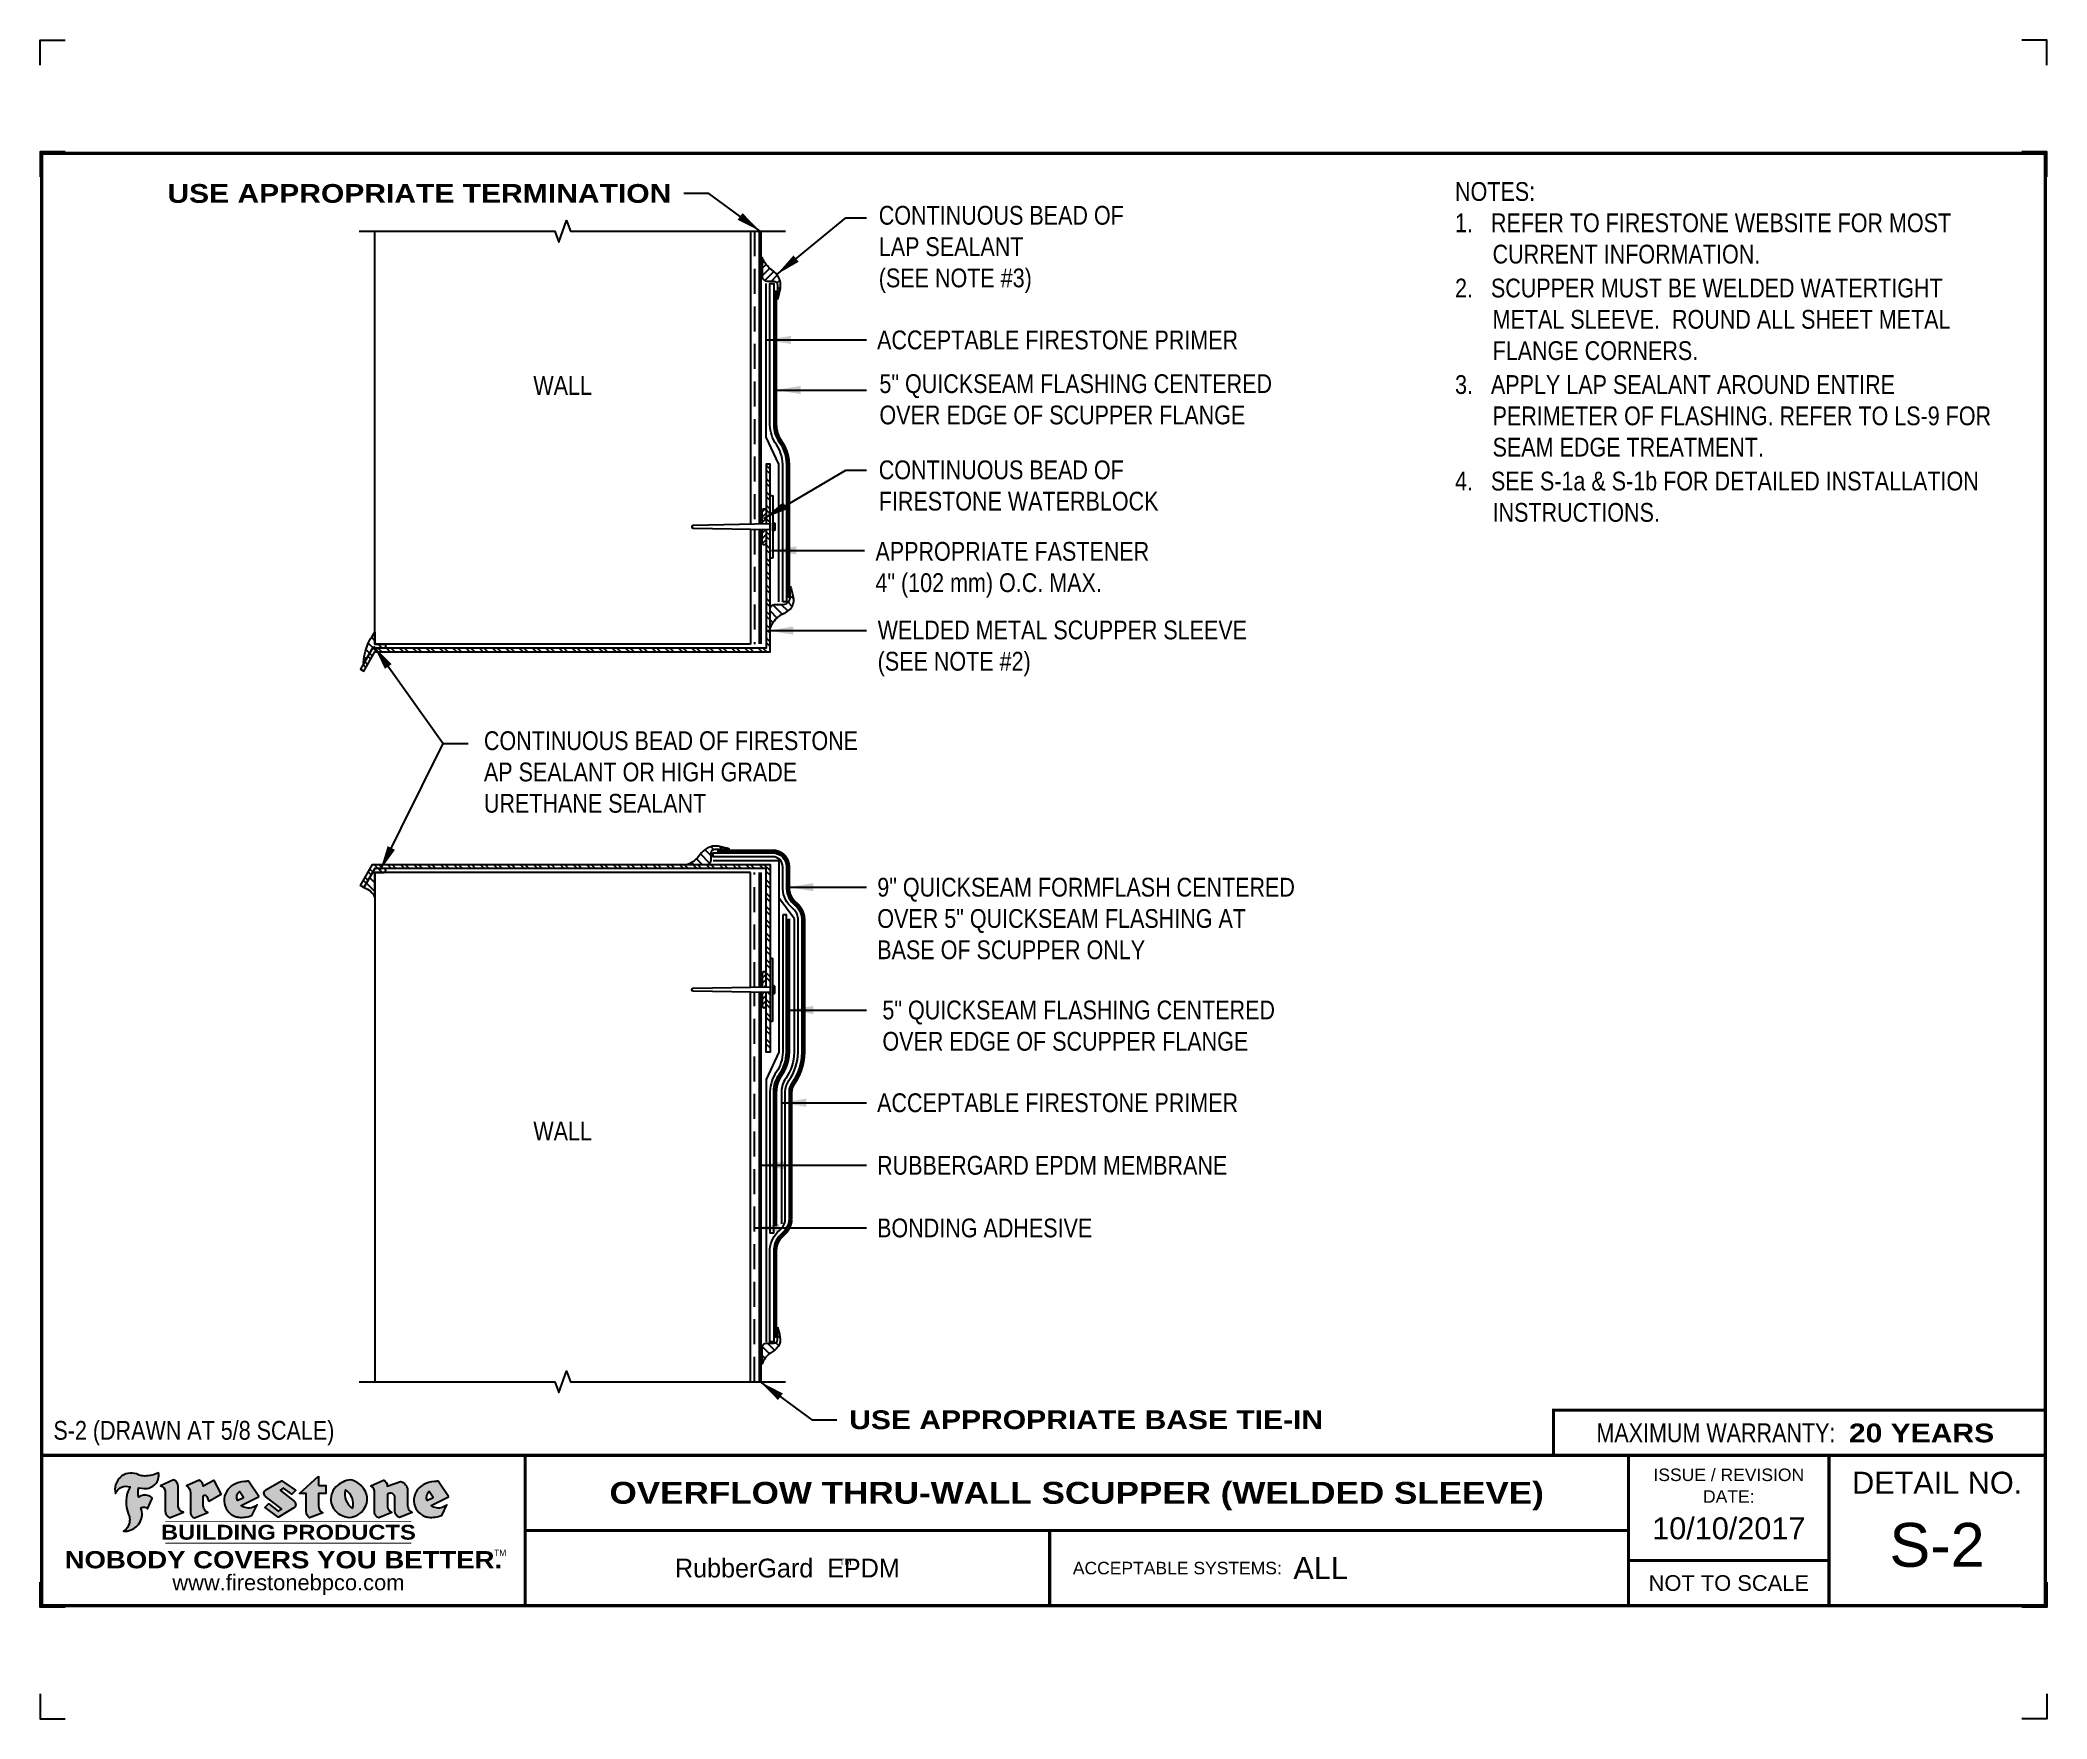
# Model space of a CAD drawing. Header units: inches. Extents: x 233.4 to 253.5, y 73.5 to 90.2.
import ezdxf
from ezdxf.enums import TextEntityAlignment as Align

# ---------------------------------------------------------------- set-up
doc = ezdxf.new("R2010")
doc.units = ezdxf.units.IN
doc.header["$MEASUREMENT"] = 0
doc.linetypes.add('HIDDEN', pattern=[0.375, 0.25, -0.125])
doc.layers.get('0').update_dxf_attribs({"linetype": 'CONTINUOUS'})
doc.layers.get('DEFPOINTS').update_dxf_attribs({"linetype": 'CONTINUOUS'})
for name, color, linetype in [('FSBP-ACCESSORY-OTHER', 7, 'CONTINUOUS'), ('FSBP-ADHESIVE', 1, 'HIDDEN'), ('FSBP-ANNO-NOTE', 7, 'CONTINUOUS'), ('FSBP-MEMBRANE', 7, 'CONTINUOUS'), ('FSBP-SEALANTS', 1, 'CONTINUOUS'), ('FSBP-TTLB', 7, 'CONTINUOUS'), ('FSBP-TTLB-BORDER', 7, 'CONTINUOUS'), ('FSBP-TTLB-TEXT', 7, 'CONTINUOUS'), ('FSBP-WALL-CURB', 9, 'CONTINUOUS')]:
    doc.layers.add(name, color=color, linetype=linetype)
doc.styles.add('FSBP_ARIAL', font='arial.ttf')
doc.styles.add('FSBP_ARIAL_BOLD', font='')
doc.styles.add('FSBP_ARIAL_NAR', font='ARIALN.TTF')
doc.styles.add('FSBP_BANKGOTHIC', font='bgothm.ttf')
doc.styles.get('FSBP_ARIAL_BOLD').set_extended_font_data('Arial Black')
doc.linetypes.add('ZIGZAG', pattern='A,0.0001,-0.2,[131,ltypeshp.shx,S=0.2,R=0,X=-0.2,Y=0],-0.4,[131,ltypeshp.shx,S=0.2,R=180,X=0.2,Y=0],-0.2', length=0.8001)
doc.dimstyles.new('FSBP-LEADER', dxfattribs={"dimtxt": 0.1875, "dimasz": 0.25, "dimexe": 0.0625, "dimexo": 0.125, "dimgap": 0.125, "dimtad": 0, "dimtih": 1, "dimtoh": 1, "dimdec": 4, "dimzin": 0, "dimdsep": 46, "dimlunit": 4, "dimtxsty": 'FSBP_ARIAL_NAR', "dimcen": 0.09375, "dimclrd": 256, "dimclre": 256, "dimclrt": 256, "dimadec": 0, "dimazin": 0, "dimtfac": 1, "dimtdec": 4, "dimtofl": 0, "dimtmove": 0, "dimatfit": 3, "dimfxl": 0, "dimtolj": 1, "dimtzin": 0, "dimlwd": -1, "dimlwe": -1, "dimarcsym": 0})
pattern_1 = [(135, (0, 0), (-0.04419417382415922, -0.04419417382415922), [])]

msp = doc.modelspace()

# ---------------------------------------------------------------- texts
at = {"layer": 'DEFPOINTS', "style": 'FSBP_ARIAL_NAR'}
msp.add_text('S-2 (DRAWN AT 5/8 SCALE)', height=0.1875, dxfattribs=at).set_placement((233.5798584845294, 76.3542954964357), align=Align.MIDDLE_LEFT)
at = {"layer": 'FSBP-ANNO-NOTE', "style": 'FSBP_ARIAL_BOLD'}
msp.add_text('USE APPROPRIATE TERMINATION', height=0.1875, dxfattribs=at).set_placement((239.7472957422352, 88.70439940970674), align=Align.MIDDLE_RIGHT)
at = {"layer": 'FSBP-ANNO-NOTE'}
for s, style, p in [('ACCEPTABLE FIRESTONE PRIMER', 'FSBP_ARIAL_NAR', (241.8016156506688, 87.2417327691463)), ('ACCEPTABLE FIRESTONE PRIMER', 'FSBP_ARIAL_NAR', (241.8016156506688, 79.62542920782569)), ('RUBBERGARD EPDM MEMBRANE', 'FSBP_ARIAL_NAR', (241.8016156506688, 79.00042920782569)), ('BONDING ADHESIVE', 'FSBP_ARIAL_NAR', (241.8016156506688, 78.37542920782569)), ('USE APPROPRIATE BASE TIE-IN', 'FSBP_ARIAL_BOLD', (241.5235915512221, 76.46026156067603))]:
    msp.add_text(s, height=0.1875, dxfattribs=dict(at, style=style)).set_placement(p, align=Align.MIDDLE_LEFT)
at = {"layer": 'FSBP-ANNO-NOTE', "style": 'FSBP_ARIAL_NAR'}
for p in [(238.6627873967286, 86.78669051816041), (238.6627873967286, 79.34295292961029)]:
    msp.add_text('WALL', height=0.1875, dxfattribs=at).set_placement(p, align=Align.MIDDLE_CENTER)
at = {"layer": 'FSBP-ANNO-NOTE', "char_height": 0.1875, "attachment_point": 1, "style": 'FSBP_ARIAL_NAR'}
for s, width, heights, insert in [('\\A1;NOTES:\\P1.   REFER TO FIRESTONE WEBSITE FOR MOST \\P{\\W6.27837; }CURRENT INFORMATION.\\P{\\H0.08333x;\\W9.4179;        \\W1;\\P}2.   SCUPPER MUST BE WELDED WATERTIGHT {\\W5.48394; }     \\P{\\W6.27837; }METAL SLEEVE.  ROUND ALL SHEET METAL \\P{\\W6.27837; }FLANGE CORNERS. \\P{\\H0.08333x;\\W9.4179;        \\W1;\\P}3.   APPLY LAP SEALANT AROUND ENTIRE \\P{\\W6.27837; }PERIMETER OF FLASHING. REFER TO LS-9 FOR \\P{\\W6.27837; }SEAM EDGE TREATMENT.\\P{\\H0.08333x;\\W9.4179;        \\W1;\\P}4.   SEE S-1a & S-1b FOR DETAILED INSTALLATION \\P{\\W6.27837; }INSTRUCTIONS.', 5.600053730922809, [4.009910013287652], (247.5706755619941, 88.817357299587)), ('CONTINUOUS BEAD OF \\PLAP SEALANT\\P(SEE NOTE #3)', 3.521123213837825, [0.9771069864428483], (241.8185350252745, 88.57986466143743)), ('5" QUICKSEAM FLASHING CENTERED OVER EDGE OF SCUPPER FLANGE', 3.925613706014104, [0.9771069864428483], (241.8251443412005, 86.89902907306006)), ('CONTINUOUS BEAD OF FIRESTONE WATERBLOCK', 3.658411292256488, [0.6130119794434847], (241.8182172534577, 86.03813992834762)), ('APPROPRIATE FASTENER\\P4" (102 mm) O.C. MAX.', 3.658411292256488, [0.6130119794434847], (241.7850818863592, 85.22443888785801)), ('WELDED METAL SCUPPER SLEEVE (SEE NOTE #2)', 3.835692452116717, [0.6130119794434847], (241.8073242817323, 84.43986629449388)), ('CONTINUOUS BEAD OF FIRESTONE AP SEALANT OR HIGH GRADE URETHANE SEALANT', 4.034085253206115, [0.9724144577522509], (237.876929270523, 83.33407941908354)), ('9" QUICKSEAM FORMFLASH CENTERED OVER 5" QUICKSEAM FLASHING AT BASE OF SCUPPER ONLY', 4.167915749479874, [0.9724144577522509], (241.803604368623, 81.87120587848152)), ('5" QUICKSEAM FLASHING CENTERED OVER EDGE OF SCUPPER FLANGE', 3.925613706014104, [0.9771069864428483], (241.8547113446413, 80.64536535691313))]:
    msp.add_mtext_dynamic_manual_height_columns(s, width=width, gutter_width=5, heights=heights, dxfattribs=dict(at, insert=insert))

# ---------------------------------------------------------------- blocks, each defined once
blk = doc.blocks.new('TTLB-EPDM_1')
at = {"layer": 'FSBP-TTLB-TEXT'}
h = blk.add_hatch(color=1, dxfattribs=at)
edge = h.paths.add_edge_path()
edge.add_arc((1.037309769669573, -0.1982514792917306), 0.1319107607348553, 264.0410451462098, 370.3106169565175)
edge.add_arc((1.027551646585694, 0.1214293576525799), 0.3273056962876235, 270.05058356628535, 295.23459397187514, ccw=False)
edge.add_arc((1.022801957313345, -0.06680179986895154), 0.1391656561713503, 249.3281275763668, 272.0749124149863, ccw=False)
edge.add_line((0.9736743133014443, -0.1970076156048179), (0.9474927838574558, -0.1852745150568325))
edge.add_arc((0.8939498971398288, -0.3394262635682071), 0.1631857907024099, 70.84590087378872, 194.3325259843273)
edge.add_arc((0.8444260109029493, -0.4259936440910768), 0.1179914261095279, 70.96950098067128, 156.9641407594482, ccw=False)
edge.add_arc((1.153141409296894, -0.4684497516079468), 0.3110405457095052, 150.3231137483159, 203.2084295854517)
edge.add_arc((0.7562495500622943, -0.6412608153899899), 0.1218587156617311, 0.8849157075190988, 24.34668939894999, ccw=False)
edge.add_arc((0.7493781665697374, -0.6475258110744375), 0.1289731377238325, -58.36655102076742, 3.6216782311386737, ccw=False)
edge.add_arc((0.8256699029544474, -0.5792158350996106), 0.1783301886510354, 267.2205474105585, 354.1381621173521)
edge.add_arc((0.7903121048625305, -0.6011409294291745), 0.212787892960859, 0.9996158580669322, 21.00503380861244)
edge.add_arc((1.01880712263941, -0.5666691048185161), 0.05136395668415847, 40.82117713173261, 125.52727787225791, ccw=False)
edge.add_line((1.057676976260041, -0.5330924682126437), (1.102776947655911, -0.4308018311949837))
edge.add_arc((1.040858222524664, -0.4699705673995949), 0.07326744446031509, 32.31675181867256, 66.31481236598174)
edge.add_arc((1.032262518825329, -0.5063316993097662), 0.1102246948011782, 69.8179132332389, 125.254734720681)
edge.add_arc((1.127708877207287, -0.368959353531244), 0.1659710644737306, 164.1569669952081, 196.5811013160487, ccw=False)
edge.add_line((0.9680425188342383, -0.3236487780942383), (1.023615334387159, -0.3294494641845773))
h = blk.add_hatch(color=1, dxfattribs=at)
edge = h.paths.add_edge_path()
edge.add_line((1.275239419159561, -0.6223407783464694), (1.415345367376062, -0.5660418822574371))
edge.add_arc((1.421019305783958, -0.5090099247487757), 0.05731350411836949, 181.9717871001989, 264.31851000495806, ccw=False)
edge.add_line((1.363739737527226, -0.5109819325197265), (1.363412352251203, -0.3102363679013962))
edge.add_arc((1.294263659668751, -0.3103491388303989), 0.06914878453844908, 0.0934405599591014, 72.42834396969012)
edge.add_line((1.315139561173908, -0.2444268274366692), (1.186839444240604, -0.3024209471341379))
edge.add_arc((1.175246268095289, -0.3585110609420917), 0.05727567197445628, -0.017399788185912257, 78.322067691347, ccw=False)
edge.add_line((1.232521937428658, -0.3585284546236807), (1.232574268422297, -0.555126496687123))
edge.add_arc((1.305699496415486, -0.5558575689677219), 0.07312888236350451, 179.4272023230205, 245.3845503102953)
h = blk.add_hatch(color=1, dxfattribs=at)
edge = h.paths.add_edge_path()
edge.add_line((1.792026821926584, -0.3839679064720229), (1.722158956877934, -0.2518542302253621))
edge.add_arc((1.720119655279638, -0.2529327078887852), 0.002306916790721817, 27.87197133405656, 117.3766794470751)
edge.add_line((1.719058846382097, -0.250884159729182), (1.610638460368705, -0.3070279753467702))
edge.add_arc((1.547088841662962, -0.3061026658494403), 0.06355635479880145, 359.165808011073, 425.8793658831422)
edge.add_line((1.573061729235633, -0.2480956029480268), (1.446879247402876, -0.3051325108639702))
edge.add_arc((1.407812067100189, -0.370357133046621), 0.07602957263902092, -3.441403975725109, 59.07992244284969, ccw=False)
edge.add_line((1.483704536400296, -0.3749210150788969), (1.483704536400296, -0.5723838140635706))
edge.add_arc((1.54053746518044, -0.568254406115083), 0.05698275005415228, 184.1557352478595, 255.3066498366543)
edge.add_line((1.526084036778343, -0.6233736605654059), (1.657291340682093, -0.570650514527486))
edge.add_arc((1.688298576827198, -0.5021390388423987), 0.0752015358480571, 207.5160880841914, 245.649226723163, ccw=False)
edge.add_arc((1.721050197024907, -0.4914488168456328), 0.1093332836229113, 179.4823365255141, 204.5537900001094, ccw=False)
edge.add_line((1.611721375809452, -0.4904610114968335), (1.611721375809452, -0.4126404716788983))
edge.add_arc((1.628589765097195, -0.414159299036043), 0.01693662875851176, 28.356188110622725, 174.8549701683585, ccw=False)
edge.add_arc((1.627340435522395, -0.4197189881350504), 0.02111886817708033, 22.216893572439517, 40.10213956426492, ccw=False)
edge.add_line((1.646891420738257, -0.4117336534413738), (1.666638796144639, -0.4549750258192233))
edge.add_arc((1.668737246926742, -0.4540167099035481), 0.002306916790685496, 204.545128184284, 299.6323508190091)
edge.add_line((1.669877862091766, -0.4560219186518992), (1.791128135493295, -0.3870515928837648))
edge.add_line((1.791128135493295, -0.3870515928837648), (1.792026821926584, -0.3839679064720229))
h = blk.add_hatch(color=1, dxfattribs=at)
h.paths.add_polyline_path([(2.063388732080512, -0.2583237030618903, 0.02524281661523788), (2.025024361750752, -0.2610532129309178, 0.1213611957758757), (1.901773912052249, -0.3008158885520373, 0.6151668103976068), (1.93274136141747, -0.6099060679591872, 0.05306812109568645), (1.967936229862175, -0.617865745600497, 0.1150932231766138), (2.099126721549737, -0.5994933789882708), (2.151195569562105, -0.4944891916583316, -0.08755405562188731), (2.104230609512001, -0.5187113292177372, -0.265591761123442), (1.992692314386659, -0.5010701623316862), (2.165347897647223, -0.4141184325909109, 0.4518949533370738), (2.166222728871162, -0.4107679608846269)])
h.paths.add_polyline_path([(2.014217313945437, -0.4188965037300676), (1.951113654018855, -0.4515330109460507, -0.3720533890450154), (1.973177450672722, -0.3607130665457561)], flags=16)
h = blk.add_hatch(color=1, dxfattribs=at)
edge = h.paths.add_edge_path()
edge.add_arc((2.260407392426802, -0.3775796671688782), 0.04152450223225729, 123.20805433950699, 232.2027298779723, ccw=False)
edge.add_line((2.237665217914071, -0.3428366421988329), (2.393535971665983, -0.2540943745380986))
edge.add_arc((2.394677353533142, -0.2560991469722482), 0.002306916790741334, 55.64644466176611, 119.65426054492559, ccw=False)
edge.add_line((2.395979141996861, -0.2541946229174954), (2.531809646140459, -0.3470380726374032))
edge.add_arc((2.530468902927946, -0.3489153772789875), 0.002306916790700397, -42.731101238422525, 54.4661353739603, ccw=False)
edge.add_line((2.532163440279987, -0.3504807552658491), (2.498457913851155, -0.3869673252714421))
edge.add_arc((2.496763376499139, -0.3854019472845934), 0.002306916790672934, 233.7527076894875, 317.26889876138785, ccw=False)
edge.add_line((2.495399362263356, -0.38726241234572), (2.413849913492982, -0.3274738082119626))
edge.add_arc((2.412485899257181, -0.3293342732731342), 0.002306916790720064, 53.75270768979358, 124.4135619297835)
edge.add_line((2.41118211687575, -0.3274311136421062), (2.382933981293377, -0.346782838468144))
edge.add_arc((2.38423776367478, -0.3486859980991606), 0.002306916790694898, 124.4135619293799, 231.8459020253626)
edge.add_line((2.382812599816248, -0.3505000469010184), (2.519899969301207, -0.4581994452042721))
edge.add_arc((2.494247019847682, -0.4908523236374461), 0.04152450223225742, -55.21225898295222, 51.84590202520428, ccw=False)
edge.add_line((2.517938320565804, -0.5249552055672808), (2.364434947484597, -0.6179520922513717))
edge.add_arc((2.36323960192349, -0.6159790200102006), 0.002306916790726996, 233.2955624372927, 301.20872157023314, ccw=False)
edge.add_line((2.361860787187538, -0.6178285429225383), (2.231266621301074, -0.5204709167214361))
edge.add_arc((2.232647938930649, -0.5186232623475259), 0.002306916790697672, 135.5134179846393, 233.21798691998708, ccw=False)
edge.add_line((2.231002150870836, -0.5170067083764565), (2.262839375599356, -0.4845937328397696))
edge.add_arc((2.264485163659225, -0.4862102868108537), 0.002306916790748497, 53.0352839999411, 135.513417985369, ccw=False)
edge.add_line((2.265872365996302, -0.4843670465239001), (2.361834678328762, -0.5565872257804898))
edge.add_arc((2.363221880665761, -0.5547439854936304), 0.002306916790627066, 233.0352840000685, 302.2362632414394)
edge.add_line((2.36445241715569, -0.5566953042850713), (2.39428499383348, -0.5378823484768844))
edge.add_arc((2.393054457343549, -0.5359310296853765), 0.002306916790685166, 302.2362632406177, 412.2027298768422)
edge.add_line((2.394468296066179, -0.5341081404551886), (2.234958295420142, -0.4103916733127022))
h = blk.add_hatch(color=1, dxfattribs=at)
edge = h.paths.add_edge_path()
edge.add_line((2.763460561272041, -0.2072496393923444), (2.763460561272041, -0.2969520779963801))
edge.add_arc((2.765767478062699, -0.2969520779963943), 0.00230691679065842, 179.9999999996471, 269.9999999996471)
edge.add_line((2.765767478062685, -0.2992589947870528), (2.835417693520355, -0.2992589947870528))
edge.add_arc((2.835417693520355, -0.3015659115777538), 0.002306916790701052, 0, 90, ccw=False)
edge.add_line((2.837724610311056, -0.3015659115777538), (2.837724610311056, -0.3790761307453892))
edge.add_arc((2.83541769352037, -0.3790761307453749), 0.002306916790686842, 269.99999999964706, 359.99999999964706, ccw=False)
edge.add_line((2.835417693520355, -0.3813830475360618), (2.765767478062685, -0.3813830475360618))
edge.add_arc((2.765767478062699, -0.3836899643267202), 0.00230691679065842, 90.00000000035294, 180.0000000003529)
edge.add_line((2.763460561272041, -0.3836899643267344), (2.763460561272041, -0.5033995910642801))
edge.add_arc((2.836735953378943, -0.5071368822038516), 0.07337063740681413, 177.0802527808789, 245.3249543133826)
edge.add_line((2.806105814540615, -0.5738080530967267), (2.674529557384915, -0.6226036013049594))
edge.add_arc((2.708610405062069, -0.564298408791804), 0.06753517344606039, 177.0345319916277, 239.6926428024901, ccw=False)
edge.add_line((2.641165668230087, -0.560804539009709), (2.641165668230087, -0.3836899643267344))
edge.add_arc((2.638858751439429, -0.3836899643267202), 0.00230691679065842, 359.9999999996471, 449.999999999647)
edge.add_line((2.638858751439443, -0.3813830475360618), (2.572857950769389, -0.3813830475360618))
edge.add_line((2.572857950769389, -0.3813830475360618), (2.763460561272041, -0.2072496393923444))
h = blk.add_hatch(color=1, dxfattribs=at)
edge = h.paths.add_edge_path(flags=16)
edge.add_arc((2.940363509127394, -0.4847985213681437), 0.1684614578629418, 344.5558804047865, 417.0140046669545)
edge.add_arc((3.194458079644619, -0.3883534532477785), 0.1684614578629414, 164.5558804047864, 237.0140046669546)
edge = h.paths.add_edge_path()
edge.add_arc((3.069375116502199, -0.4399344555144872), 0.1828726885096673, 136.0914512150047, 191.213418978326)
edge.add_arc((3.064939550433406, -0.4318234379590333), 0.1803148804748503, 194.0167254156723, 240.6663730831859)
edge.add_arc((3.098047041778981, -0.3845058757092554), 0.2378525180183701, 239.2975390661776, 264.2889872773176)
edge.add_arc((3.04884478212623, -0.4190232383793012), 0.203760689247156, 277.1986764832036, 326.503572961274)
edge.add_arc((3.077739326803546, -0.4341046616465112), 0.171374865791709, 325.3768876809902, 406.3828327799087)
edge.add_arc((3.011839488065919, -0.4896144380417797), 0.2571945645850002, 44.28462553519766, 73.82901434867304)
edge.add_arc((3.117152499586992, -0.4983433120546693), 0.2579560664039132, 97.50292863483666, 134.1039137579027)
h = blk.add_hatch(color=1, dxfattribs=at)
edge = h.paths.add_edge_path()
edge.add_line((3.322690228557462, -0.5721896537377091), (3.322690228557462, -0.3749210150788969))
edge.add_arc((3.246797759257384, -0.3703571330465745), 0.076029572638996, 356.5585960242387, 419.0799224428129)
edge.add_line((3.285864939560099, -0.3051325108639702), (3.412047421392799, -0.2480956029480268))
edge.add_arc((3.386074533820159, -0.3061026658494941), 0.06355635479883807, 0.3962622833877276, 65.87936588318718, ccw=False)
edge.add_line((3.449629368605429, -0.3056631084210863), (3.580526418688805, -0.2593848434574539))
edge.add_arc((3.555744121700958, -0.3530904070730321), 0.09692726601172152, 2.366977007666776, 75.18615851992018, ccw=False)
edge.add_line((3.652588689330287, -0.3490873311063041), (3.652588689330287, -0.4883770011386872))
edge.add_arc((3.761877549389556, -0.4914934052703811), 0.1093332836229047, 178.3666365323574, 204.5537900000422)
edge.add_arc((3.729125929191727, -0.5021836272670953), 0.07520153584796169, 207.5160880841711, 245.2240541443093)
edge.add_line((3.697611150971852, -0.5704631245385627), (3.572585913552643, -0.6207021253773775))
edge.add_arc((3.59534718600759, -0.5526356419907701), 0.07177131519198746, 180.3328587115751, 251.51018566665869, ccw=False)
edge.add_line((3.523577081955409, -0.5530525936986663), (3.523577081955409, -0.4153032515383615))
edge.add_arc((3.486319529276879, -0.4148773504126441), 0.0372599868942854, 359.3450650296066, 449.0500281941028)
edge.add_arc((3.482769874121713, -0.4419622099033496), 0.06447454900600783, 86.29402372314017, 119.8211331593848)
edge.add_line((3.450707067966732, -0.3860252459975726), (3.450707067966732, -0.4904610114968335))
edge.add_arc((3.560035889182251, -0.491448816845647), 0.1093332836229751, 179.4823365255069, 204.5537900001023)
edge.add_arc((3.527284268984408, -0.5021390388424952), 0.07520153584796385, 207.5160880841699, 245.6492267231416)
edge.add_line((3.496277032839316, -0.570650514527486), (3.365069728935509, -0.6233736605654059))
edge.add_arc((3.37950248606194, -0.5682868177318081), 0.05694615642555727, 183.9298782390169, 255.318496325343, ccw=False)
h = blk.add_hatch(color=1, dxfattribs=at)
h.paths.add_polyline_path([(3.957695472291277, -0.2583237030618903, 0.02524281661523822), (3.919331101961575, -0.2610532129309178, 0.1085638477195505), (3.807890832595604, -0.2939221658134414, 0.6425897848490651), (3.827048101628293, -0.6099060679591872, 0.05306812109569052), (3.862242970072884, -0.617865745600497, 0.1150932231766133), (3.993433461760503, -0.5994933789882708), (4.045502309772871, -0.4944891916583316, -0.08755405562189084), (3.998537349722767, -0.5187113292177372, -0.2655917611234366), (3.886999054597368, -0.5010701623316862), (4.059654637857989, -0.4141184325909109, 0.4518949533370731), (4.060529469081928, -0.4107679608846269)])
h.paths.add_polyline_path([(3.90852405415626, -0.4188965037300676), (3.845420394229677, -0.4515330109460507, -0.3720533890450147), (3.867484190883488, -0.3607130665457561)], flags=16)
at = {"layer": 'DEFPOINTS', "linetype": 'Continuous', "ltscale": 1.75}
for points in [[(-0.015625, 13.88083333333333), (-0.015625, 14.13083333333333), (0.234375, 14.13083333333333)], [(20.01562500000003, 13.88083333333333), (20.01562500000003, 14.13083333333333), (19.76562500000003, 14.13083333333333)], [(-0.015625, -2.380833333333342), (-0.015625, -2.630833333333342), (0.234375, -2.630833333333342)], [(20.01562500000003, -2.380833333333342), (20.01562500000003, -2.630833333333342), (19.76562500000003, -2.630833333333342)]]:
    blk.add_lwpolyline(points, dxfattribs=at)
at = {"layer": 'DEFPOINTS', "color": 1}
for points in [[(0.234375, 13.015625), (-0.015625, 13.015625), (-0.015625, 12.765625)], [(20.015625, 12.765625), (20.015625, 13.015625), (19.765625, 13.015625)], [(0.234375, -1.515625), (-0.015625, -1.515625), (-0.015625, -1.265625)], [(20.015625, -1.265625), (20.015625, -1.515625), (19.765625, -1.515625)]]:
    blk.add_lwpolyline(points, dxfattribs=at)
at = {"layer": 'FSBP-TTLB', "const_width": 0.03125}
blk.add_lwpolyline([(15.09028770518938, 0), (20, 0), (20, 0.4512598240669945), (15.09028770518938, 0.4512598240669945)], close=True, dxfattribs=at)
for points in [[(0, 0), (0, -1.5), (20, -1.5), (20, 0), (0, 0)], [(4.825208527206769, 0), (4.825208527206769, -0.75)], [(15.84028770518938, 0), (15.84028770518938, -1.5)], [(17.84110496735593, 0), (17.84110496735593, -1.5)], [(20, 0), (20, -1.5)], [(4.825208527206769, -0.75), (15.84028770518938, -0.75)], [(4.825208527206769, -0.75), (4.825208527206769, -1.5)], [(15.84028770518938, -1.048740175933006), (17.84110496735593, -1.048740175933006)]]:
    blk.add_lwpolyline(points, dxfattribs=at)
at = {"layer": 'FSBP-TTLB-BORDER', "const_width": 0.03125}
blk.add_lwpolyline([(20, 0), (20, 13), (0, 13), (0, 0)], dxfattribs=at)
at = {"layer": 'FSBP-TTLB-TEXT', "color": 1}
blk.add_line((0.7358432058323388, -0.379822754145593), (0.7358432058323388, -0.379822754145593), dxfattribs=at)
for points in [[(1.023615323725323, -0.3294494630716969, 0.5000510906601082), (1.167090420776901, -0.1746414942047778, -0.1103304102359608), (1.027840608309816, -0.2058762110801382, -0.09957876667165425), (0.9736743133014443, -0.1970076156048179), (0.9474927838574558, -0.1852745150568325, 0.5978159689075124), (0.7358432058323388, -0.379822754145593, -0.3938834584182213), (0.8828996422548698, -0.3144510229727047, 0.2349406564350952), (0.86727108227484, -0.5910237178633082, -0.1027304183841549), (0.8780937320133262, -0.6393788197974146, -0.2772692352614086), (0.8170223912655956, -0.7573362346216896, 0.3985429150902959), (1.003067614090241, -0.5974286950643517, 0.0875124847930418), (0.9889600163401155, -0.5248671157293501, -0.3874031597924062), (1.057676976260041, -0.5330924682126437), (1.102776947655911, -0.4308018311949837, 0.1494423498871741), (1.07029056398062, -0.4028746979725923, 0.2467195073738216), (0.9686394281704906, -0.4163228904100862, -0.1424285161541127), (0.9680425188342383, -0.3236487780942383), (1.023615334387159, -0.3294494641845773)], [(2.166222728871162, -0.4107679608846269), (2.063388732080512, -0.2583237030618903, 0.02524281661523788), (2.025024361750752, -0.2610532129309178, 0.1085638477195265), (1.913584092384895, -0.2939221658134414, 0.6425897848491228), (1.93274136141747, -0.6099060679591872, 0.05306812109568648), (1.967936229862175, -0.617865745600497, 0.1150932231766137), (2.099126721549737, -0.5994933789882708), (2.151195569562105, -0.4944891916583316, -0.0875540556218873), (2.104230609512001, -0.5187113292177372, -0.2655917611234418), (1.992692314386659, -0.5010701623316862), (2.165347897647223, -0.4141184325909109)], [(2.763460561272041, -0.2072496393923444), (2.763460561272041, -0.2969520779963801, 0.4142135623730958), (2.765767478062685, -0.2992589947870528), (2.835417693520355, -0.2992589947870528, -0.414213562373095), (2.837724610311056, -0.3015659115777538), (2.837724610311056, -0.3790761307453892, -0.4142135623730938), (2.835417693520355, -0.3813830475360618), (2.765767478062685, -0.3813830475360618, 0.4142135623730958), (2.763460561272041, -0.3836899643267344), (2.763460561272041, -0.5033995910642801, 0.3068985753588853), (2.806105814540615, -0.5738080530967267), (2.674529557384915, -0.6226036013049594, -0.2804194150632976), (2.641165668230087, -0.560804539009709), (2.641165668230087, -0.3836899643267344, 0.414213562373095), (2.638858751439443, -0.3813830475360618), (2.572857950769389, -0.3813830475360618), (2.763460561272041, -0.2072496393923444)], [(4.060529469081928, -0.4107679608846269), (3.957695472291277, -0.2583237030618903, 0.02524281661523788), (3.919331101961575, -0.2610532129309178, 0.1085638477195265), (3.807890832595604, -0.2939221658134414, 0.6425897848491228), (3.827048101628293, -0.6099060679591872, 0.05306812109568648), (3.862242970072884, -0.617865745600497, 0.1150932231766137), (3.993433461760503, -0.5994933789882708), (4.045502309772871, -0.4944891916583316, -0.0875540556218873), (3.998537349722767, -0.5187113292177372, -0.2655917611234418), (3.886999054597368, -0.5010701623316862), (4.059654637857989, -0.4141184325909109)], [(4.059654637857989, -0.4141184325909109, 0.4518949533370731), (4.060529469081928, -0.4107679608846269, 0.4518949533370731)]]:
    blk.add_lwpolyline(points, format="xyb", dxfattribs=at)
for points in [[(1.275239419159561, -0.6223407783464694), (1.415345367376062, -0.5660418822574371, -0.3756100036733062), (1.363739737527226, -0.5109819325197265), (1.363412352251203, -0.3102363679013962, 0.3265360292958048), (1.315139561173908, -0.2444268274366692), (1.186839444240604, -0.3024209471341379, -0.3557863980845349), (1.232521937428658, -0.3585284546236807), (1.232574268422297, -0.555126496687123, 0.2960110723418457)], [(1.792026821926584, -0.3839679064720229), (1.722158956877934, -0.2518542302253621, 0.4116839150163434), (1.719058846382097, -0.250884159729182), (1.610638460368705, -0.3070279753467702, 0.2996033003794034), (1.573061729235633, -0.2480956029480268), (1.446879247402876, -0.3051325108639702, -0.2797757560995365), (1.483704536400296, -0.3749210150788969), (1.483704536400296, -0.5723838140635706, 0.320828638474519), (1.526084036778343, -0.6233736605654059), (1.657291340682093, -0.570650514527486, -0.1679398621276611), (1.621603752698661, -0.5368819723450571, -0.1098333365370753), (1.611721375809452, -0.4904610114968335), (1.611721375809452, -0.4126404716788983, -0.743334502655012), (1.64349420176768, -0.4061152228778298, -0.07819791644735608), (1.646891420738257, -0.4117336534413738), (1.666638796144639, -0.4549750258192233, 0.4404648714563479), (1.669877862091766, -0.4560219186518992), (1.791128135493295, -0.3870515928837648)], [(1.951113654018855, -0.4515330109460507), (2.014217313945437, -0.4188965037300676), (1.973177450672722, -0.3607130665457561, 0.3720533890450154)], [(2.234958295420142, -0.4103916733127022, -0.5150044486718882), (2.237665217914071, -0.3428366421988329), (2.393535971665983, -0.2540943745380986, -0.2867822934100265), (2.395979141996861, -0.2541946229174954), (2.531809646140459, -0.3470380726374032, -0.4515027974650387), (2.532163440279987, -0.3504807552658491), (2.498457913851155, -0.3869673252714421, -0.3814439164929681), (2.495399362263356, -0.38726241234572), (2.413849913492982, -0.3274738082119626, 0.3184718635035665), (2.41118211687575, -0.3274311136421062), (2.382933981293377, -0.346782838468144, 0.5064094529656681), (2.382812599816248, -0.3505000469010184), (2.519899969301207, -0.4581994452042721, -0.5043597839115849), (2.517938320565804, -0.5249552055672808), (2.364434947484597, -0.6179520922513717, -0.3053163970316367), (2.361860787187538, -0.6178285429225383), (2.231266621301074, -0.5204709167214361, -0.4541703869768119), (2.231002150870836, -0.5170067083764565), (2.262839375599356, -0.4845937328397696, -0.3762644290664977), (2.265872365996302, -0.4843670465239001), (2.361834678328762, -0.5565872257804898, 0.3114700032088108), (2.36445241715569, -0.5566953042850713), (2.39428499383348, -0.5378823484768844, 0.520381097387146), (2.394468296066179, -0.5341081404551886)], [(2.937624918725987, -0.3131105398334029, 0.2452625673097023), (2.889993533867141, -0.4754966266250307, 0.2064059665179019), (2.976604338974084, -0.5890186876871866, 0.1094800500670344), (3.074378098474654, -0.6211778035979165, 0.2185147641853038), (3.218764944843201, -0.5314757029352819, 0.3689489483072479), (3.195959963110113, -0.3100352223135445, 0.1296305888694145), (3.0834694040758, -0.242595816912754, 0.1610736375384317)], [(3.10274193015772, -0.5296595419651595, 0.3271311138286319), (3.032079658614293, -0.3434924326507627, 0.3271311138286322)], [(3.322690228557462, -0.5721896537377091), (3.322690228557462, -0.3749210150788969, 0.2797757560995341), (3.285864939560099, -0.3051325108639702), (3.412047421392799, -0.2480956029480268, -0.2937618496109166), (3.449629368605429, -0.3056631084210863), (3.580526418688805, -0.2593848434574539, -0.3288760160581939), (3.652588689330287, -0.3490873311063041), (3.652588689330287, -0.4883770011386872, 0.114762897203527), (3.662431105063263, -0.536926560769686, 0.166032965990522), (3.697611150971852, -0.5704631245385627), (3.572585913552643, -0.6207021253773775, -0.3209557512194564), (3.523577081955409, -0.5530525936986663), (3.523577081955409, -0.4153032515383615, 0.4127061514896111), (3.48693727661589, -0.3776224848030694, 0.1473421876160361), (3.450707067966732, -0.3860252459975726), (3.450707067966732, -0.4904610114968335, 0.1098333365370753), (3.460589444855941, -0.5368819723450855, 0.1679398621276611), (3.496277032839316, -0.570650514527486), (3.365069728935509, -0.6233736605654059, -0.3219729545308964), (3.322690228557462, -0.5721896537377091, 29.1476284739)], [(3.845420394229677, -0.4515330109460507), (3.90852405415626, -0.4188965037300676), (3.867484190883488, -0.3607130665457561, 0.3720533890450154)]]:
    blk.add_lwpolyline(points, format="xyb", close=True, dxfattribs=at)
at = {"layer": 'FSBP-TTLB-TEXT'}
for points, const_width in [([(1.233926579809207, -0.6584455781731435), (3.691229482685259, -0.6584455781731577)], 0.0078125), ([(10.06152282927678, -0.75), (10.06152282927678, -1.5)], 0.03125), ([(1.233926579809207, -0.8761560960495984), (3.691229482685259, -0.8761560960495842)], 0.0078125)]:
    blk.add_lwpolyline(points, dxfattribs=dict(at, const_width=const_width))
at = {"layer": 'FSBP-TTLB-TEXT', "color": 1}
for centre, start, end in [((1.789987520328282, -0.3850463841354355), 299.6323508193319, 27.87197133380463), ((2.164310260790558, -0.412058050385383), 296.7304547840455, 34.00233684987403)]:
    blk.add_arc(centre, 0.00230691679068068, start, end, dxfattribs=at)
at = {"layer": 'FSBP-TTLB-TEXT', "style": 'FSBP_ARIAL_NAR'}
blk.add_text('MAXIMUM WARRANTY:', height=0.1875, dxfattribs=at).set_placement((17.90516569312837, 0.2256299120335257), align=Align.MIDDLE_RIGHT)
at = {"layer": 'FSBP-TTLB-TEXT'}
for s, height, style, p in [('ISSUE / REVISION', 0.125, 'FSBP_ARIAL', (16.84069633627263, -0.1938496373466023)), ('DETAIL NO.', 0.21875, 'FSBP_ARIAL', (18.92055248367797, -0.2724398367368792)), ('DATE:', 0.125, 'FSBP_ARIAL', (16.84069633627263, -0.409973105348854)), ('www.firestonebpco.com', 0.15625, 'FSBP_ARIAL', (2.462578031247233, -1.268657306740124)), ('RubberGard  EPDM', 0.1875, 'FSBP_BANKGOTHIC', (7.443365678241776, -1.125)), ('TM', 0.0625, 'FSBP_BANKGOTHIC', (8.023397742165457, -1.062518816683806)), ('NOT TO SCALE', 0.15625, 'FSBP_ARIAL', (16.84069633627263, -1.274370087966503))]:
    blk.add_text(s, height=height, dxfattribs=dict(at, style=style)).set_placement(p, align=Align.MIDDLE_CENTER)
at = {"layer": 'FSBP-TTLB-TEXT', "lineweight": 18, "style": 'FSBP_ARIAL_BOLD'}
blk.add_text('BUILDING PRODUCTS', height=0.1484375, dxfattribs=at).set_placement((2.462578031247233, -0.7673008371113639), align=Align.MIDDLE_CENTER)
at = {"layer": 'FSBP-TTLB-TEXT', "color": 1}
for s, height, style, p in [('NOBODY COVERS YOU BETTER.', 0.171875, 'FSBP_ARIAL_BOLD', (2.412604263603384, -1.041650450587369)), ('TM', 0.0625, 'FSBP_BANKGOTHIC', (4.576671173373001, -0.9725745042934193))]:
    blk.add_text(s, height=height, dxfattribs=dict(at, style=style)).set_placement(p, align=Align.MIDDLE_CENTER)
at = {"layer": 'FSBP-TTLB-TEXT', "style": 'FSBP_ARIAL'}
blk.add_text('ACCEPTABLE SYSTEMS:', height=0.125, dxfattribs=at).set_placement((10.29281281591562, -1.125), align=Align.MIDDLE_LEFT)
at = {"layer": 'FSBP-TTLB-TEXT'}
for tag, height, style, p in [('MAXIMUM_WARRANTY', 0.1875, 'FSBP_ARIAL_BOLD', (18.03987100774941, 0.2240244307510579)), ('ACCPT_SYSTEMS', 0.21875, 'FSBP_ARIAL', (12.49438170418193, -1.125))]:
    blk.add_attdef(tag, text='', height=height, dxfattribs=dict(at, style=style)).set_placement(p, align=Align.MIDDLE_LEFT)
for tag, height, style, p in [('DETAIL_DESCP_LINE_1', 0.21875, 'FSBP_ARIAL_BOLD', (10.33118450231211, -0.3736318192489421)), ('ISSUE_REV_DATE', 0.21875, 'FSBP_ARIAL', (16.84069633627263, -0.7282559425942452)), ('DETAIL_NUMBER', 0.4375, 'FSBP_ARIAL', (18.91941590748775, -0.8931630692489421))]:
    blk.add_attdef(tag, text='', height=height, dxfattribs=dict(at, style=style)).set_placement(p, align=Align.MIDDLE_CENTER)
blk = doc.blocks.new('FSBP_MASONRY_CAP_NAIL')
at = {"layer": 'FSBP-ACCESSORY-OTHER'}
for points in [[(0, -0.484375), (0, 0.484375, -0.414213562373095), (0.015625, 0.5), (0.03125000000005684, 0.5, -0.4142135623730784), (0.04687500000005684, 0.484375), (0.04687500000005684, -0.484375, -0.414213562373095), (0.03125000000005684, -0.5), (0.015625, -0.5, -0.414213562373095)], [(0.04687500000005684, -0.0625), (0.04687500000005684, 0.0625), (0.0625, 0.0625, -0.4142135623727753), (0.078125, 0.04687500000001421), (0.07812500000017053, -0.04687499999997158, -0.4142135623735997), (0.06250000000017053, -0.0625)]]:
    blk.add_lwpolyline(points, format="xyb", close=True, dxfattribs=at)
blk.add_lwpolyline([(0, 0.04500000000000171), (-1.22750000000002, 0.02250000000000085, 0.9999999999974739), (-1.227500000000077, -0.02250000000000085), (0, -0.04500000000000171)], format="xyb", dxfattribs=at)

# ---------------------------------------------------------------- hatches: boundary and pattern name
at = {"layer": 'FSBP-ACCESSORY-OTHER'}
h = msp.add_hatch(dxfattribs=at)
h.set_pattern_fill('STEEL', color=256, scale=0.75, angle=90, style=0)
h.set_pattern_definition([(135, (0, 0), (-0.06629126073623884, -0.06629126073623882), []), (135, (-0.046875, 2.870171141771197e-18), (-0.06629126073623884, -0.06629126073623882), [])])
h.paths.add_polyline_path([(240.7328696366357, 86.00088719698869), (240.6938071366358, 86.0008871969887), (240.6938071366357, 85.40329618375037), (240.7328696366357, 85.40401219698867)])
h.paths.add_polyline_path([(240.7328696366357, 85.3477621969887), (240.6938071366357, 85.34847821022699), (240.6938071366357, 84.16494969698869), (236.7652346518385, 84.16494969698869), (236.6436706406571, 83.95439465325029), (236.6774997579923, 83.93486340325038), (236.7877873967287, 84.12588719698869), (240.7328696366357, 84.12588719698869)])
h = msp.add_hatch(dxfattribs=at)
h.set_pattern_fill('STEEL', color=256, scale=0.7500000000000001, angle=90, style=0)
h.set_pattern_definition([(135, (-93.72551155725324, -0.7033700635078475), (-0.06629126073623884, -0.06629126073623882), []), (135, (-93.77238655725327, -0.7033700635078475), (-0.06629126073623884, -0.06629126073623882), [])])
h.paths.add_polyline_path([(240.7328696366357, 80.78196118768516), (240.6938071366357, 80.78124517444691), (240.6938071366357, 80.91273803533332, 0.03179511641957417), (240.6938071366357, 80.91525961551972), (240.6938071366357, 81.96477368768518), (236.7877873967286, 81.96477368768518), (236.6774997579922, 81.77374989394691), (236.6436706406569, 81.79328114394691), (236.7652346518385, 82.00383618768518), (240.7328696366357, 82.00383618768518)])
h.paths.add_polyline_path([(240.7328696366357, 80.12883618768518), (240.6938071366357, 80.12883618768518), (240.6938071366357, 80.72642720092345), (240.7328696366357, 80.72571118768515)])
at = {"layer": 'FSBP-SEALANTS'}
h = msp.add_hatch(dxfattribs=at)
h.set_pattern_fill('ANSI31', color=256, scale=0.4166666666666666, angle=-1.272221872585407e-14, style=0)
h.set_pattern_definition([(44.99999999999999, (-18.77107644747608, 13.55788758463771), (-0.03682847818679934, 0.03682847818679936), [])])
edge = h.paths.add_edge_path()
edge.add_arc((240.1139169635326, 87.8868407595292), 0.7338952011194831, -19.12188776720161, -10.26790623313284)
edge.add_arc((240.6694669812857, 87.78620164176573), 0.1693032650721863, -10.26790623312779, 29.36323011326832)
edge.add_arc((240.6288794872727, 87.76336606908109), 0.2158737283519057, 29.36323011326563, 55.16939645409069)
edge.add_arc((240.9078254149935, 88.16425957323098), 0.2725179507966526, 201.4561993874663, 235.1693964540845, ccw=False)
edge.add_line((240.6541936467286, 88.0645752733978), (240.6541936467286, 87.86541271388155))
edge.add_arc((240.7089914559387, 87.8872891884518), 0.05900322053801928, 201.7629566867324, 261.1657288046064)
edge.add_line((240.6999299234748, 87.82898594100139), (240.7708918738483, 87.82898594100139))
edge.add_arc((240.7708918738483, 87.79255916812126), 0.03642677288013532, 0, 90, ccw=False)
edge.add_line((240.8073186467286, 87.79255916812126), (240.8073186467286, 87.64643220733682))
h = msp.add_hatch(dxfattribs=at)
h.set_pattern_fill('ANSI31', color=256, scale=0.3, style=0)
h.set_pattern_definition([(45, (-93.72551155725324, -0.9250690542043429), (-0.02651650429449553, 0.02651650429449554), [])])
h.paths.add_polyline_path([(240.6938071366357, 85.53731062482292, 0.9383693217708102), (240.6541936467286, 85.53731062482292), (240.6541936467286, 85.40257007090075), (240.6938071366358, 85.40329618375038)])
h.paths.add_polyline_path([(240.6938071366357, 85.34847821022699), (240.6541936467286, 85.34920432307656), (240.6541936467286, 85.21446376915442, 0.9383693217573714), (240.6938071366357, 85.21446376915385)])
h = msp.add_hatch(dxfattribs=at)
h.set_pattern_fill('ANSI31', color=256, scale=0.5, angle=90, style=0)
h.set_pattern_definition(pattern_1)
h.paths.add_polyline_path([(240.9635629759405, 84.67449161960958, 0.03865201360577705), (240.9348227616357, 84.78408256557026), (240.9348227616357, 84.66587893862324, -0.4176669776309903), (240.8495678637555, 84.60152883190565), (240.7786059133819, 84.60152883190565, 0.2651581416527736), (240.7328696366357, 84.56510205902549), (240.7328696366357, 84.36593949950927, -0.1481718749551545), (240.830852208055, 84.48994999404496, 0.106779038346892), (240.9391839518308, 84.56129619845386, 0.2181185113599782)])
h = msp.add_hatch(dxfattribs=at)
h.set_pattern_fill('ANSI31', color=256, scale=0.5, angle=90, style=0)
h.set_pattern_definition(pattern_1)
h.paths.add_polyline_path([(236.7877873967287, 84.32346806522574, 0.1568134340184297), (236.6759599569937, 84.01032138968715), (236.7652346518385, 84.16494969698869), (236.8777105641392, 84.16494969698869, 1), (236.8777105641392, 84.20401219698869), (236.7877873967287, 84.20401219698869)])
h = msp.add_hatch(dxfattribs=at)
h.set_pattern_fill('ANSI31', color=256, scale=0.5, angle=90, style=0)
h.set_pattern_definition([(135, (-91.8667363864042, -0.7033700635078475), (-0.04419417382415923, -0.04419417382415922), [])])
edge = h.paths.add_edge_path()
edge.add_arc((240.0870086412331, 81.46355950448925), 0.7338952011194831, 70.8781122327984, 79.73209376686717)
edge.add_arc((240.1876477589965, 82.0191095222423), 0.1693032650721863, 79.73209376687223, 119.3632301132683)
edge.add_arc((240.2104833316812, 81.97852202822936), 0.2158737283519058, 119.3632301132656, 145.1693964540907)
edge.add_arc((239.8095898275312, 82.25746795595008), 0.2725179507966526, 291.4561993874663, 325.1693964540845, ccw=False)
edge.add_line((239.9092741273645, 82.00383618768518), (240.1084366868808, 82.00383618768518))
edge.add_arc((240.0865602123105, 82.05863399689538), 0.05900322053801928, 291.7629566867324, 351.1657288046065)
edge.add_line((240.1448634597608, 82.04957246443148), (240.1448634597608, 82.12053441480505))
edge.add_arc((240.181290232641, 82.12053441480505), 0.03642677288013532, 90, 180, ccw=False)
edge.add_line((240.181290232641, 82.15696118768518), (240.3274171934254, 82.15696118768518))
h = msp.add_hatch(dxfattribs=at)
h.set_pattern_fill('ANSI31', color=256, scale=0.5, angle=90, style=0)
h.set_pattern_definition([(135, (-93.72551155725324, -0.7033700635078475), (-0.04419417382415923, -0.04419417382415922), [])])
h.paths.add_polyline_path([(236.7877873967287, 81.67119640636078, 0.2484682053095788), (236.6774997579922, 81.77374989394691), (236.7877873967286, 81.96477368768518), (236.8777105641392, 81.96477368768518, -1), (236.8777105641392, 81.92571118768518), (236.7877873967286, 81.92571118768518)])
h = msp.add_hatch(dxfattribs=at)
h.set_pattern_fill('ANSI31', color=256, scale=0.3, style=0)
h.set_pattern_definition([(45, (-93.72551155725324, -0.7033700635078475), (-0.02651650429449553, 0.02651650429449554), [])])
h.paths.add_polyline_path([(240.6938071366357, 80.59241275985093, -0.9383693217708102), (240.6541936467286, 80.59241275985093), (240.6541936467286, 80.72715331377309), (240.6938071366358, 80.72642720092345)])
h.paths.add_polyline_path([(240.6938071366357, 80.78124517444691), (240.6541936467286, 80.78051906159727), (240.6541936467286, 80.91525961551943, -0.9383693217573714), (240.6938071366357, 80.91525961552)])
h = msp.add_hatch(dxfattribs=at)
h.set_pattern_fill('ANSI31', color=256, scale=0.5, angle=90, style=0)
h.set_pattern_definition(pattern_1)
h.paths.add_polyline_path([(240.8157822605973, 77.19030182675932, 0.1746679383882962), (240.8323930173721, 77.2890590564411, 0.03865201360576832), (240.8073186467286, 77.38467156541702), (240.8073186467286, 77.25718324758972, -0.4142135623730618), (240.7755381458995, 77.22540274676064), (240.6940962147062, 77.22540274676064, 0.2651581416527736), (240.6541936467286, 77.19362224593155), (240.6541936467286, 77.01986307410877, -0.1481718749551867), (240.7396784411813, 77.12805590352504, 0.09674179679890128)])

# ---------------------------------------------------------------- linework, layer by layer
at = {"layer": 'FSBP-ACCESSORY-OTHER'}
for points in [[(240.6938071366357, 85.34847821022694), (240.6938071366357, 84.16494969698869), (236.7652346518385, 84.16494969698869), (236.6436706406571, 83.95439465325032), (236.6774997579923, 83.93486340325039), (236.7877873967287, 84.12588719698869), (240.7328696366357, 84.12588719698869), (240.7328696366357, 86.00088719698869), (240.6938071366357, 86.00088719698869), (240.6938071366357, 85.40329618375038)], [(240.6938071366357, 80.78124517444691), (240.6938071366357, 81.96477368768518), (236.7877873967286, 81.96477368768518), (236.6774997579922, 81.77374989394691), (236.6436706406569, 81.79328114394691), (236.7652346518384, 82.00383618768518), (240.7328696366357, 82.00383618768518), (240.7328696366357, 80.12883618768518), (240.6938071366357, 80.12883618768518), (240.6938071366357, 80.72642720092345)]]:
    msp.add_lwpolyline(points, dxfattribs=at)
at = {"layer": 'FSBP-ADHESIVE', "linetype": 'HIDDEN'}
for p, q in [((240.5768498967286, 88.3265121425354), (240.5768498967286, 85.40115236468897)), ((240.5768498967286, 85.35062202928839), (240.5768498967286, 84.20401219698867)), ((240.5768498967286, 80.77910135538545), (240.5768498967286, 81.92571118768517)), ((240.5768498967286, 76.8381488278473), (240.5768498967286, 80.72857101998488))]:
    msp.add_line(p, q, dxfattribs=at)
at = {"layer": 'FSBP-ADHESIVE', "linetype": 'ZIGZAG', "ltscale": 0.15}
msp.add_line((240.9738852616357, 81.46384444605062), (240.8207602616357, 81.67165348201414), dxfattribs=at)
at = {"layer": 'FSBP-ADHESIVE', "linetype": 'ZIGZAG', "ltscale": 0.12, "flags": 128}
for points in [[(240.8207602616357, 84.62681643862324), (240.8207602616357, 86.00088719698867), (240.6932561467286, 86.27205491450533), (240.6932561467286, 87.80369833428381)], [(240.1648069053803, 82.04289868768518), (240.8207602616357, 82.04289868768518), (240.8207602616357, 80.12883618768518), (240.6932561467286, 79.85766847016852), (240.6932561467286, 77.23856327187413)]]:
    msp.add_lwpolyline(points, dxfattribs=at)
at = {"layer": 'FSBP-ADHESIVE', "linetype": 'ZIGZAG', "ltscale": 0.12}
msp.add_lwpolyline([(240.9738852616357, 81.46384444605062), (240.9738852616357, 80.12766975013831, -0.1485565332474662), (240.8896248841163, 79.86827133659287, 0.146625938491077), (240.8463811467286, 79.73683648589736), (240.8463811467286, 78.41773709571392)], format="xyb", dxfattribs=at)
at = {"layer": 'FSBP-MEMBRANE', "const_width": 0.0375}
for points in [[(240.6354436467286, 88.32651214253544), (240.6354436467286, 85.40222638454641)], [(240.6354436467286, 85.34954800943096), (240.6354436467286, 84.20401219698867)], [(240.6354436467286, 80.78017537524288), (240.6354436467286, 81.92571118768518)], [(240.6354436467286, 76.83814882784729), (240.6354436467286, 80.72749700012749)]]:
    msp.add_lwpolyline(points, dxfattribs=at)
at = {"layer": 'FSBP-MEMBRANE'}
for points in [[(240.8598227616357, 84.62681643862324), (240.8598227616357, 86.00088719698867, 0.1478263171344861), (240.7960707041822, 86.19619969698867, -0.1478263171344574), (240.7323186467286, 86.39151219698867), (240.7323186467286, 87.80369833428381), (240.7698186467285, 87.80369833428381), (240.7698186467285, 86.39193584409375, 0.1475040173168654), (240.8268282427906, 86.21765252474503, -0.1481012743512336), (240.8973227616357, 86.00128899990271), (240.8973227616357, 84.62681643862324)], [(241.0129477616357, 81.4617428084287, 0.2023182634931214), (240.9567689444599, 81.56961542174196, -0.2073206382236338), (240.8598227616357, 81.76021322545358), (240.8598227616357, 81.9819611876852, 0.4142135623729909), (240.7598227616357, 82.08196118768515), (240.1648069053803, 82.08196118768512), (240.1648069053803, 82.11946118768516), (240.7598227616357, 82.11946118768515, -0.4142135623730951), (240.8973227616357, 81.9819611876852), (240.8973227616357, 81.7614137147322, 0.2060662858244097), (240.9806798225771, 81.59850347996098, -0.2044645638550223), (241.0504477616357, 81.46317880617707), (241.0504477616357, 80.12696536271092, -0.1489122856711801), (240.9524215254421, 79.82447181325693, 0.1451909881056401), (240.9229436467285, 79.73571774092424), (240.9229436467285, 78.45747881572649, -0.2055023022534085), (240.8532551207115, 78.32345985623398, 0.2071559191906181), (240.7698186467285, 78.161750846985), (240.7698186467285, 77.23856327187413), (240.7323186467286, 77.23856327187413), (240.7323186467286, 78.16297445159215, -0.2084475360415931), (240.8295030686774, 78.35247864366849, 0.2032781058019668), (240.8854436467286, 78.45894558619155), (240.8854436467286, 79.73629233276887, -0.1459960472491118), (240.9216639868336, 79.84592464101331, 0.1487480893018143), (241.0129477616357, 80.12730372605267)], [(240.8598227616357, 81.50290694605062), (240.8598227616357, 80.12883618768518, -0.1478263171344861), (240.7960707041822, 79.93352368768517, 0.1478263171344574), (240.7323186467286, 79.73821118768517), (240.7323186467286, 78.32602505039003), (240.7698186467285, 78.32602505039003), (240.7698186467285, 79.73778754058009, -0.1475040173168654), (240.8268282427906, 79.9120708599288, 0.1481012743512336), (240.8973227616357, 80.12843438477114), (240.8973227616357, 81.50290694605062)]]:
    msp.add_lwpolyline(points, format="xyb", close=True, dxfattribs=at)
at = {"layer": 'FSBP-MEMBRANE', "const_width": 0.0375}
for points in [[(240.9160727616357, 84.66587893862324), (240.9160727616357, 86.00148269620263, 0.1482244327101985), (240.8422070120949, 86.22837893862324, -0.1473205743198878), (240.7885686467285, 86.3921570632454), (240.7885686467285, 87.7383927299445)], [(240.2038694053803, 82.1382111876852), (240.7598227616357, 82.1382111876852, -0.4142135623730961), (240.9160727616357, 81.9819611876852), (240.9160727616357, 81.7620505720905, 0.205318314043528), (240.9926352616357, 81.61294750907055, -0.2053183140433417), (241.0691977616357, 81.46384444605062), (241.0691977616357, 80.12680054362731, -0.1489881795055623), (240.9678002947464, 79.81374539937869, 0.144676409234727), (240.9416936467286, 79.73540573474403), (240.9416936467286, 78.4567995957144, -0.20638433975207), (240.8651311467286, 78.30895046251669, 0.2063843397520409), (240.7885686467285, 78.1611013293194), (240.7885686467285, 77.27762577187413)], [(240.9160727616357, 81.46384444605062), (240.9160727616357, 80.12824068847122, -0.1482244327101985), (240.8422070120949, 79.90134444605062, 0.1473205743198878), (240.7885686467285, 79.73756632142843), (240.7885686467285, 78.39133065472936)]]:
    msp.add_lwpolyline(points, format="xyb", dxfattribs=at)
at = {"layer": 'FSBP-SEALANTS'}
for points in [[(240.8073186467286, 87.6464322073368, 0.03865201360576292), (240.8360588610334, 87.75602315329742, 0.1746679383882355), (240.817019631046, 87.86921857445313, 0.1130789526888565), (240.7521762181478, 87.94056477886208, -0.1481718749551544), (240.6541936467286, 88.0645752733978), (240.6541936467286, 87.86541271388158, 0.2651581416527737), (240.6999299234748, 87.82898594100139), (240.7708918738483, 87.82898594100139, -0.4142135623730617), (240.8073186467286, 87.79255916812126)], [(240.9348227616357, 84.78408256557026, -0.03865201360576292), (240.9635629759405, 84.67449161960963, -0.2181185113598834), (240.9391839518309, 84.56129619845393, -0.1067790383469848), (240.830852208055, 84.48994999404496, 0.1481718749551544), (240.7328696366357, 84.36593949950927), (240.7328696366357, 84.56510205902549, -0.2651581416527737), (240.7786059133819, 84.60152883190565), (240.8495678637555, 84.60152883190565, 0.4176669776309901), (240.9348227616357, 84.66587893862324)], [(236.8777105641392, 84.16494969698869), (236.7652346518385, 84.16494969698869), (236.6759599569937, 84.01032138968715, -0.1568134340184297), (236.7877873967287, 84.32346806522574), (236.7877873967287, 84.20401219698869), (236.8777105641392, 84.20401219698869, -0.9999999999999999)], [(240.3274171934255, 82.15696118768518, 0.03865201360576292), (240.2178262474648, 82.18570140198999, 0.1746679383882355), (240.1046308263092, 82.16666217200262, 0.1130789526888565), (240.0332846219002, 82.10181875910455, -0.1481718749551544), (239.9092741273645, 82.00383618768518), (240.1084366868807, 82.00383618768518, 0.2651581416527737), (240.1448634597608, 82.04957246443148), (240.1448634597608, 82.12053441480505, -0.4142135623730617), (240.181290232641, 82.15696118768518)], [(236.8777105641392, 81.96477368768518), (236.7877873967286, 81.96477368768518), (236.6774997579922, 81.77374989394687, -0.2484682053093495), (236.7877873967286, 81.67119640636072), (236.7877873967286, 81.92571118768518), (236.8777105641392, 81.92571118768518, 0.9999999999999999)], [(240.8073186467286, 77.38467156541702, -0.03865201360576292), (240.8323930173721, 77.28905905644112, -0.1746679383882355), (240.8157822605974, 77.19030182675937, -0.09674179679898148), (240.7396784411812, 77.12805590352502, 0.1481718749551544), (240.6541936467286, 77.01986307410877), (240.6541936467286, 77.19362224593155, -0.2651581416527737), (240.6940962147062, 77.22540274676064), (240.7755381458995, 77.22540274676064, 0.4142135623730617), (240.8073186467286, 77.25718324758972)]]:
    msp.add_lwpolyline(points, format="xyb", close=True, dxfattribs=at)
for points in [[(240.6541936467286, 85.40257007090075), (240.6541936467286, 85.53731062482292, -0.9383693217708103), (240.6938071366357, 85.53731062482292), (240.6938071366357, 85.40329618375038)], [(240.6938071366357, 85.34847821022699), (240.6938071366357, 85.21446376915442, -0.9383693217706197), (240.6541936467286, 85.21446376915442), (240.6541936467286, 85.34920432307656)], [(240.6938071366357, 80.78124517444691), (240.6938071366357, 80.91525961551943, 0.9383693217706197), (240.6541936467286, 80.91525961551943), (240.6541936467286, 80.78051906159727)], [(240.6541936467286, 80.72715331377309), (240.6541936467286, 80.59241275985093, 0.9383693217708103), (240.6938071366357, 80.59241275985093), (240.6938071366357, 80.72642720092345)]]:
    msp.add_lwpolyline(points, format="xyb", dxfattribs=at)
at = {"layer": 'FSBP-WALL-CURB'}
for p, q in [((240.5377873967286, 88.3265121425354), (240.5377873967286, 85.40043635145067)), ((240.5377873967286, 85.35133804252668), (240.5377873967286, 84.20401219698867)), ((240.5377873967286, 84.20401219698867), (236.7877873967286, 84.20401219698867)), ((240.5377873967286, 81.92571118768517), (236.7877873967286, 81.92571118768517)), ((240.5377873967286, 80.77838534214716), (240.5377873967286, 81.92571118768517)), ((240.5377873967286, 76.8381488278473), (240.5377873967286, 80.72928703322317))]:
    msp.add_line(p, q, dxfattribs=at)
for points in [[(236.6315373967286, 88.32651214253544), (238.5846623967286, 88.32651214253544), (238.6237248967286, 88.219188805838), (238.7018498967286, 88.43383547923287), (238.7409123967286, 88.32651214253544), (240.8885686467286, 88.32651214253544)], [(236.7877873967286, 84.20401219698867), (236.7877873967286, 88.32651214253544)], [(236.7877873967286, 81.92571118768518), (236.7877873967286, 76.83814882784729)], [(236.6315373967286, 76.83814882784729), (238.5846623967286, 76.83814882784729), (238.6237248967286, 76.73082549114986), (238.7018498967286, 76.94547216454473), (238.7409123967286, 76.83814882784729), (240.8885686467286, 76.83814882784729)]]:
    msp.add_lwpolyline(points, dxfattribs=at)

# ---------------------------------------------------------------- block references
msp.add_blockref('TTLB-EPDM_1', (233.4627011304549, 76.1042954964357)).add_auto_attribs({'DETAIL_DESCP_LINE_1': 'OVERFLOW THRU-WALL SCUPPER (WELDED SLEEVE)', 'ACCPT_SYSTEMS': 'ALL', 'ISSUE_REV_DATE': '10/10/2017', 'DETAIL_NUMBER': 'S-2', 'MAXIMUM_WARRANTY': '20 YEARS'})
at = {"layer": 'FSBP-ACCESSORY-OTHER', "xscale": 0.625, "yscale": 0.625, "zscale": 0.625}
msp.add_blockref('FSBP_MASONRY_CAP_NAIL', (240.7328696366357, 85.37588719698867), dxfattribs=at)
at = {"layer": 'FSBP-ACCESSORY-OTHER', "xscale": -0.625, "yscale": 0.625, "zscale": 0.625, "rotation": 180}
msp.add_blockref('FSBP_MASONRY_CAP_NAIL', (240.7328696366357, 80.75383618768517), dxfattribs=at)

msp.set_redraw_order([(e.dxf.handle, doc.entitydb.next_handle()) for e in msp.query("TEXT MTEXT ATTDEF DIMENSION ARC_DIMENSION")])  # texts and dimensions are drawn at this point

# ---------------------------------------------------------------- leaders
at = {"layer": 'FSBP-ANNO-NOTE'}
for points in [[(240.6354436467286, 88.32651214253544), (240.1222957422352, 88.70439940970674), (239.8722957422352, 88.70439940970674)], [(240.7998256116049, 87.89519508397673), (241.4891156506688, 88.46064374966167), (241.6974489840022, 88.46105943248122)], [(240.6932561467286, 87.2417327691463), (241.6974489840022, 87.2417327691463)], [(240.7885686467285, 86.74173276914632), (241.6974489840022, 86.74173276914632)], [(240.6698261998564, 85.45963748064871), (241.4891156506688, 85.94095151914631), (241.6974489840022, 85.94095151914631)], [(240.7464699840421, 85.1401702691463), (241.6766156506688, 85.1401702691463)], [(240.7149447297236, 84.33938901914632), (241.6974489840022, 84.33938901914632)], [(236.7773141048523, 84.18501726088584), (237.4697407950839, 83.21326754405774), (237.7197407950839, 83.21326754405774)], [(236.8414011974424, 81.94524243768518), (237.4697407950839, 83.21326754405774), (237.7197407950839, 83.21326754405774)], [(240.9160727616357, 81.77777295782572), (241.6974489840022, 81.77777295782572)], [(240.9160727616357, 80.5512104578257), (241.6974489840022, 80.5512104578257)], [(240.8463811467286, 79.62542920782572), (241.6974489840022, 79.62542920782572)], [(240.6354436467286, 79.00042920782572), (241.6974489840022, 79.00042920782572)], [(240.5768498967286, 78.37542920782572), (241.6974489840022, 78.37542920782572)], [(240.6354436467286, 76.83814882784729), (241.1485915512221, 76.46026156067603), (241.3985915512221, 76.46026156067603)]]:
    msp.add_leader(points, dimstyle='FSBP-LEADER', dxfattribs=at)

doc.saveas('drawing.dxf')
